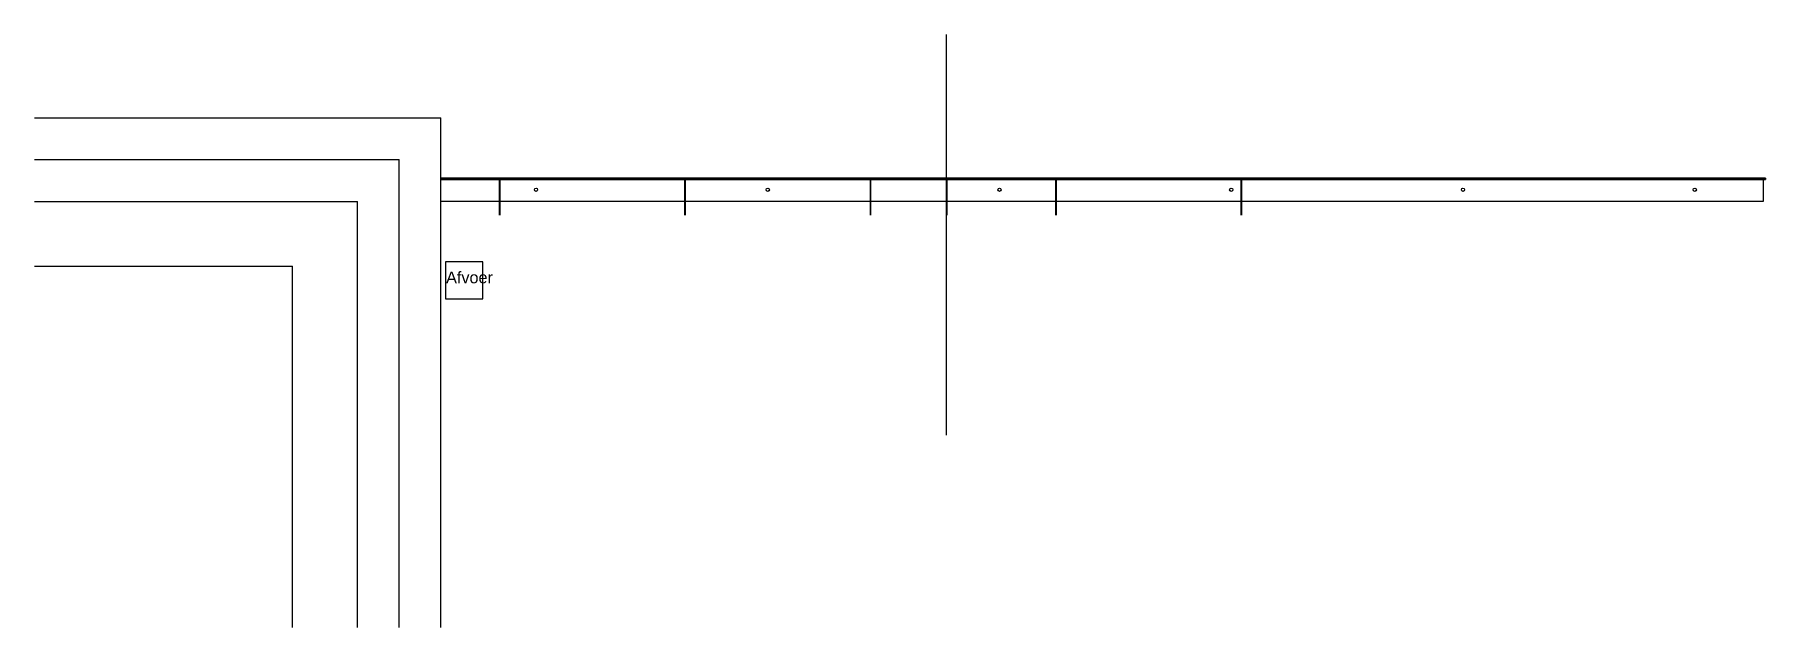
# Model space of a CAD drawing. Header units: millimetres. Extents: x -714 to 1525, y 184 to 1564.
# Drawn here: x 197.9 to 571.4, y 1436.6 to 1564.4 of the extents above; entities that cross this region are included whole.
import ezdxf

# ---------------------------------------------------------------- set-up
doc = ezdxf.new("R2010")
doc.units = ezdxf.units.MM
for name, color, linetype in [('Bestaande ruwbouw', 7, 'Continuous'), ('Staal', 20, 'Continuous'), ('Staal - L profielen verticaal', 20, 'Continuous'), ('Staal - vloerprofielen', 20, 'Continuous')]:
    doc.layers.add(name, color=color, linetype=linetype)
doc.layers.get('Staal - L profielen verticaal').off()
doc.layers.get('Staal - vloerprofielen').off()
doc.styles.get("Standard").update_dxf_attribs({"font": 'arial.ttf'})

msp = doc.modelspace()

# ---------------------------------------------------------------- texts
at = {"layer": 'Bestaande ruwbouw', "insert": (286.72, 1513.28), "char_height": 2.5, "attachment_point": 1}
msp.add_mtext_dynamic_manual_height_columns('Afvoer', width=5.4021, gutter_width=12.5, heights=[0], dxfattribs=at)

# ---------------------------------------------------------------- blocks, each defined once
blk = doc.blocks.new('Vloerprofiel kopse zijde')
at = {"layer": 'Staal'}
blk.add_lwpolyline([(0, 0), (285.75, 0), (285.75, -0.3), (285.25, -0.3), (285.25, -5), (0, -5), (0, -0.3), (285.75, -0.3), (285.75, 0), (0, 0), (0, -0.3)], dxfattribs=at)
for centre in [(20.51, -2.5), (70.51, -2.5), (120.51, -2.5), (170.51, -2.5), (220.51, -2.5), (270.51, -2.5)]:
    blk.add_circle(centre, 0.35, dxfattribs=at)
blk = doc.blocks.new('L profiel verticaal voor kopse zijde')
at = {"color": 1}
blk.add_line((0, 4.5), (0, 4.3), dxfattribs=at)
for p, q in [((2, 4.5), (2, 4.3)), ((2, 4.3), (2.5, 4.3)), ((2.5, 4.3), (2.5, 4.5))]:
    blk.add_line(p, q)
at = {"layer": 'Staal'}
for p, q in [((7.6, 4.5), (0, 4.5)), ((0, 4.3), (7.6, 4.3)), ((7.6, 4.5), (7.6, 4.3)), ((7.8, 4.1), (7.8, 0)), ((8, 0), (8, 4.1)), ((8, 2.5), (7.8, 2.5)), ((8, 2), (7.8, 2)), ((7.8, 0), (8, 0))]:
    blk.add_line(p, q, dxfattribs=at)
for radius, start in [(0.4, 0), (0.2, 360)]:
    blk.add_arc((7.6, 4.1), radius, start, 90, dxfattribs=at)

# ---------------------------------------------------------------- linework, layer by layer
msp.add_line((394.61, 1564.37), (394.61, 1478.06))
at = {"layer": 'Bestaande ruwbouw'}
for p, q in [((197.94, 1546.43), (285.61, 1546.43)), ((285.61, 1436.61), (285.61, 1546.43)), ((197.94, 1537.43), (276.61, 1537.43)), ((276.61, 1436.61), (276.61, 1537.43)), ((197.94, 1528.43), (267.61, 1528.43)), ((267.61, 1436.61), (267.61, 1528.43)), ((197.94, 1514.43), (253.61, 1514.43)), ((253.61, 1436.61), (253.61, 1514.43))]:
    msp.add_line(p, q, dxfattribs=at)
msp.add_lwpolyline([(286.61, 1515.43), (286.61, 1507.43), (294.61, 1507.43), (294.61, 1515.43)], close=True, dxfattribs=at)

# ---------------------------------------------------------------- block references
at = {"layer": 'Staal - L profielen verticaal', "rotation": 90}
for p in [(302.68, 1525.43), (342.68, 1525.43), (382.68, 1525.43), (399.11, 1525.43), (422.68, 1525.43), (462.68, 1525.43)]:
    msp.add_blockref('L profiel verticaal voor kopse zijde', p, dxfattribs=at)
at = {"layer": 'Staal - vloerprofielen'}
msp.add_blockref('Vloerprofiel kopse zijde', (285.61, 1533.43), dxfattribs=at)

msp.set_redraw_order([(e.dxf.handle, doc.entitydb.next_handle()) for e in msp.query("TEXT MTEXT ATTDEF DIMENSION ARC_DIMENSION")])  # texts and dimensions are drawn at this point

doc.saveas('drawing.dxf')
